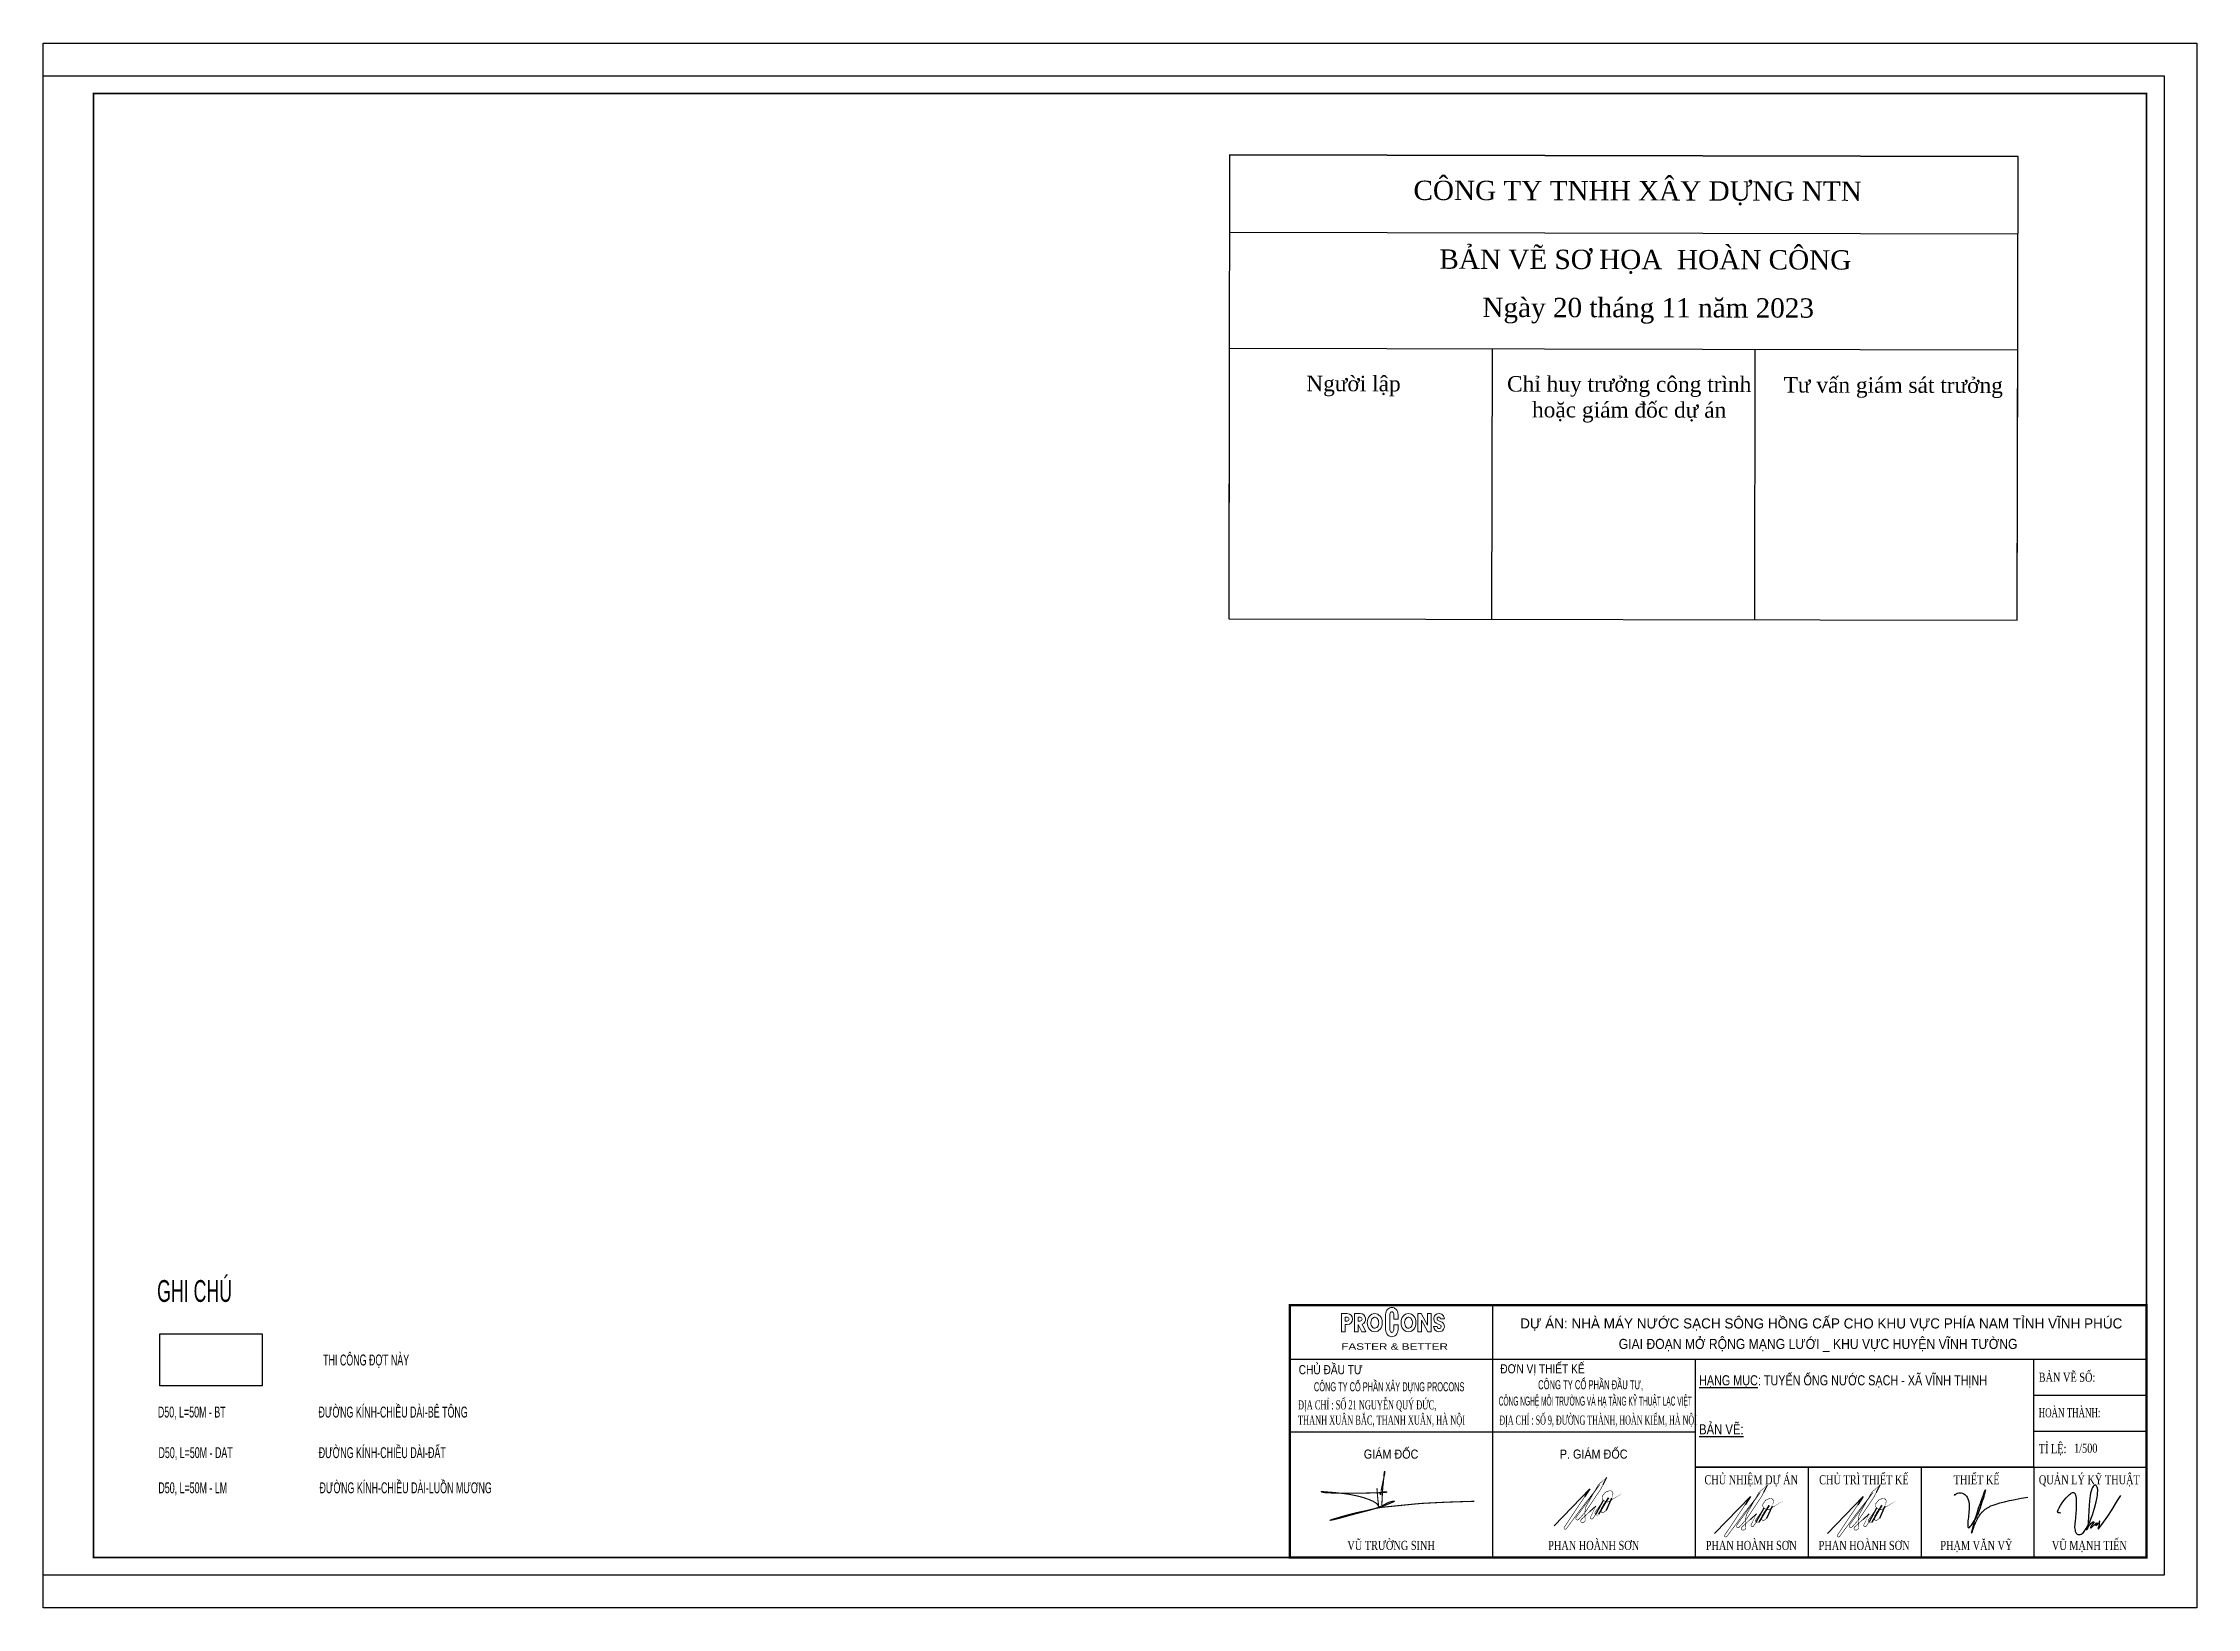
# Paper-space layout 'Layout1' of a CAD drawing. Extents: x -2400 to 6820, y -1166 to 888.
# Drawn here: x 4518.4 to 4944.9, y -1165.6 to -855.6 of the extents above; entities that cross this region are included whole.
import ezdxf
from ezdxf.enums import TextEntityAlignment as Align

# ---------------------------------------------------------------- set-up
doc = ezdxf.new("R2010")
doc.units = 0
doc.header["$MEASUREMENT"] = 0
for name, color, linetype in [('50', 2, 'Continuous'), ('CHU KHUNG TEN', 7, 'Continuous'), ('DUONGBAO', 7, 'Continuous'), ('NETTHAY', 7, 'Continuous'), ('Text', 2, 'Continuous'), ('Thi công đợt này', 10, 'ZIGZAG')]:
    doc.layers.add(name, color=color, linetype=linetype)
doc.layers.add('G-ANNO-TTLB', color=6, linetype='Continuous', lineweight=9)
doc.layers.add('G-IMPT', color=8, linetype='Continuous', lineweight=9)
doc.styles.add('Arial_7', font='arial.ttf', dxfattribs={"width": 1.3, "height": 1.43})
doc.styles.get("Standard").update_dxf_attribs({"font": 'vntimeh.shx', "bigfont": 'vn.shx'})
doc.styles.add('STYLE5', font='VHARIAL.TTF')
doc.styles.add('vnavantH', font='VHAVAN.TTF')
doc.styles.add('VNTIMEHSHX', font='vntimeh.shx', dxfattribs={"width": 0.8})
doc.linetypes.add('ZIGZAG', pattern='A,0.0001,-0.2,[131,ltypeshp.shx,S=0.2,R=0,X=-0.2,Y=0],-0.4,[131,ltypeshp.shx,S=0.2,R=180,X=0.2,Y=0],-0.2', length=0.8001)

psp = doc.layouts.get("Layout1")

# ---------------------------------------------------------------- texts
at = {"layer": 'CHU KHUNG TEN', "color": 2, "style": 'vnavantH', "width": 0.6082033033742792}
for s, height, p in [('ghi chó', 4.32, (4548.355437083081, -1104.996730724672)), ('thi c«ng ®ît nµy', 2.16, (4582.338188809204, -1117.58689379744)), ('c«ng ty cæ phÇn x©y dùng procons', 1.8, (4784.932815142136, -1122.712919896913)), ('d50, l=50m - bt', 2.16, (4547.802853719889, -1127.904657634203)), ('®\xadêng kÝnh-chiÒu dµi-bª t«ng', 2.16, (4587.675338678271, -1127.904657634203)), ('d50, l=50m - dat', 2.16, (4548.561945165014, -1135.939736695797)), ('®\xadêng kÝnh-chiÒu dµi-®Êt', 2.16, (4585.52282624028, -1135.939736695797)), ('d50, l=50m - lm', 2.16, (4547.999455547231, -1142.908946918339)), ('®\xadêng kÝnh-chiÒu dµi-luån m\xad¬ng', 2.16, (4590.157083754288, -1142.908946918339))]:
    psp.add_text(s, height=height, dxfattribs=at).set_placement(p, align=Align.CENTER)
at = {"layer": 'CHU KHUNG TEN', "color": 2, "style": 'vnavantH'}
for s, width, p, p2 in [('c«ng ty cæ phÇn ®Çu t\xad,', 0.6240550177498217, (4814.43429371696, -1122.305577839149), (4835.229060792888, -1122.305577839149)), ('c«ng nghÖ m«i tr\xadêng vµ h¹ tÇng kü thuËt l¹c viÖt', 0.5462643909770141, (4806.624260253644, -1125.552044298978), (4844.875187645201, -1125.552044298978))]:
    psp.add_text(s, height=1.8, dxfattribs=dict(at, width=width)).set_placement(p, p2, align=Align.FIT)
at = {"layer": 'G-ANNO-TTLB', "insert": (4775.441746976296, -1113.198922765264), "char_height": 1.2767839871131, "width": 24.75206807908028, "attachment_point": 1, "style": 'Arial_7'}
psp.add_mtext('FASTER & BETTER', dxfattribs=at)
at = {"layer": 'Text', "color": 2, "style": 'vnavantH'}
psp.add_text('dù ¸n: nhµ m¸y n\xadíc s¹ch s«ng hång cÊp cho khu vùc phÝa nam tØnh vÜnh phóc ', height=2, dxfattribs=at).set_placement((4870.870486150419, -1109.178802173985), align=Align.MIDDLE)
at = {"layer": 'Text', "color": 2, "style": 'vnavantH', "width": 0.9}
psp.add_text('giai ®o¹n më réng m¹ng l\xadíi _ khu vùc huyÖn vÜnh t\xadêng', height=2, dxfattribs=at).set_placement((4869.874730229254, -1113.309877792197), align=Align.MIDDLE)
at = {"layer": 'Text', "color": 2}
for s, style, width, p in [('chñ ®Çu t\xad', 'STYLE5', 0.8000000000029366, (4767.011131824955, -1119.318711575591)), ('®¬n vÞ thiÕt kÕ', 'STYLE5', 0.8000000000029366, (4806.942677859271, -1119.146249217963)), ('B¶n vÏ sè:', 'VNTIMEHSHX', 0.7500000005512087, (4913.560567547691, -1120.831390244761)), ('®Þa chØ : sè 21 nguyÔn quý ®øc,', 'VNTIMEHSHX', 0.6, (4766.87697073372, -1126.294091151038)), ('hoµn thµnh:', 'VNTIMEHSHX', 0.65, (4913.560567547691, -1127.846635837449)), ('thanh xu©n b¾c, thanh xu©n, hµ néi', 'VNTIMEHSHX', 0.6, (4766.87697073372, -1129.313707334444)), ('®Þa chØ : sè 9, ®\xadêng thµnh, hoµn kiÕm, hµ néi', 'VNTIMEHSHX', 0.55, (4806.752732302593, -1129.313707334444)), ('TØ LÖ:', 'VNTIMEHSHX', 0.7500000005512087, (4913.560567547691, -1134.971511604858)), ('1/500', 'VNTIMEHSHX', 0.7500000005512087, (4920.558187822902, -1134.880101738619))]:
    psp.add_text(s, height=1.8, dxfattribs=dict(at, style=style, width=width)).set_placement(p)
at = {"layer": 'Text', "color": 2, "width": 0.8}
for s, style, p in [('%%Uh¹ng môc%%U: tuyÕn èng n\xadíc s¹ch - x· vÜnh thÞnh', 'vnavantH', (4846.302464828881, -1120.52766315995)), ('%%Ub¶n vÏ:', 'STYLE5', (4846.302464828881, -1130.246808132548))]:
    psp.add_text(s, height=2, dxfattribs=dict(at, style=style)).set_placement(p, align=Align.MIDDLE_LEFT)
at = {"layer": 'Text', "color": 2}
for s, style, width, p in [('gi¸m ®èc', 'STYLE5', 0.8499999994547195, (4785.313217971459, -1135.150205010273)), ('p. gi¸m ®èc', 'STYLE5', 0.8499999994547195, (4825.430583059569, -1135.150205010273)), ('CHñ NHIÖM Dù ¸N', 'VNTIMEHSHX', 0.7500000005512087, (4856.628120228088, -1140.226314038653)), ('Chñ tr× ThiÕt kÕ', 'VNTIMEHSHX', 0.7500000005512087, (4878.949506886125, -1140.226314038653)), ('ThiÕt kÕ', 'VNTIMEHSHX', 0.7500000005512087, (4901.270940419112, -1140.226314038653)), ('QU¶N Lý Kü THUËT', 'VNTIMEHSHX', 0.7500000005512087, (4923.5923694878, -1140.226314038653)), ('vò tr\xadêng sinh', 'VNTIMEHSHX', 0.7500000005512087, (4785.313217971459, -1153.237571078894)), ('phan hoµnh s¬n', 'VNTIMEHSHX', 0.7500000005512087, (4825.430583059569, -1153.237571078894)), ('phan hoµnh s¬n', 'VNTIMEHSHX', 0.7500000005512087, (4856.628120228088, -1153.237571078894)), ('phan hoµnh s¬n', 'VNTIMEHSHX', 0.7500000005512087, (4878.985930075945, -1153.237571078876)), ('ph¹m v¨n vü', 'VNTIMEHSHX', 0.7500000005512087, (4901.220221612635, -1153.237571078876)), ('vò m¹nh tiÕn', 'VNTIMEHSHX', 0.7500000005512087, (4923.5923694878, -1153.237571078894))]:
    psp.add_text(s, height=1.8, dxfattribs=dict(at, style=style, width=width)).set_placement(p, align=Align.MIDDLE_CENTER)

# ---------------------------------------------------------------- blocks, each defined once
blk = doc.blocks.new('phs')
at = {"color": 100}
for points in [[(27.39691817863522, 19.10867829603928), (40.22551562182414, 32.34576795163296)], [(40.22551562182414, 32.34576795163296), (38.29655055734847, 29.46685985492142)], [(45.00375341495375, 33.98218163421885), (46.28670477617393, 36.52028856212414)], [(40.1747605469526, 24.22188908442353), (42.34487220757421, 26.1774700405571)], [(42.40966109553239, 23.45017633080911), (45.04614874432971, 28.29551776055786)], [(43.35978822751545, 23.27172033337423), (46.86360022561655, 29.14847800933961)], [(46.86360022561655, 29.14847800933961), (44.93563116987341, 26.3959834421138)], [(46.10897057369277, 24.70421233798292), (48.07668101786386, 29.10974069538422)]]:
    blk.add_lwpolyline(points, dxfattribs=at)
at = {"color": 100, "const_width": 0.2}
for points in [[(38.29655055734847, 29.46685985492142), (31.06970498676096, 18.68106356964563, 0.2207062571092289), (31.0420627417279, 18.01738705864626), (31.0420627417279, 18.01738705864626, 0.4011276144490372), (31.81372537017128, 18.15193545023677), (37.73395382398388, 26.18338275757372), (43.79195461878299, 33.92696911782878)], [(43.79195461878299, 33.92696911782878), (35.2348142289171, 22.07055065236711), (35.20338051313786, 21.92051752578684, 0.7654558698112462), (36.17856459949733, 21.42432088204907), (38.54336355343982, 24.04120733334666, 0.0361013516569308), (38.82966415236046, 24.40807719684004), (44.04496388483641, 32.18892660058155, 0.0252355567285941), (44.07435961937546, 32.23796218322953), (45.00375341495375, 33.98218163421885)], [(44.93563116987341, 26.3959834421138), (44.35119065466043, 25.56159798442274, 0.1539553704102295), (44.2514203895555, 25.24525473354144), (44.2514203895555, 24.38455013892793, 0.6246298470672578), (45.1420007667749, 23.94980517631536), (46.10897057369277, 24.70421233798292)]]:
    blk.add_lwpolyline(points, format="xyb", dxfattribs=at)
at = {"color": 100}
for points in [[(46.28670477617393, 36.52028856212414, 0.0528182815183767, 0.2, 0), (43.72281348592482, 34.3021867514931, 0.2, 0.2, 0.0857393365969691), (43.01487042677269, 33.43832245204689, 0.2, 0.2, 0), (38.81522103985798, 26.02568363976523, 0.2, 0.2, 0.0831551025234005), (38.75110737670479, 25.84978914401423, 0.2, 0.2, 0), (38.38212586656817, 23.86278171390465, 0.2, 0.2, 0), (38.53621059987073, 21.26784321271336, 0.2, 0.2, -0.4097140521819649), (37.76596387172596, 20.38678906775317, 0.2, 0.2, 0), (37.47396748129786, 20.3649374487335, 0.2, 0.2, -0.5603642850941847), (36.97992341923432, 21.05119936115722, 0.2, 0.2, 0), (37.13408438648413, 21.41830885324256, 0.2, 0.2, -0.1103901613454648), (37.25928729530653, 21.59463073984475, 0.2, 0.2, 0), (40.1747605469526, 24.22188908442353, 0.2, 0.2, 0)], [(48.07668101786386, 29.10974069538422, 0.05, 0.2, 0), (48.45523266796504, 30.68933990838902, 0.2, 0.2, 0.5050256396045553), (47.04013403558989, 31.62462453297613, 0.2, 0.2, 0), (46.21987880824012, 31.39215738907914, 0.2, 0.2, 0.1602714033920031), (45.57664559315412, 30.95773475377016, 0.2, 0.2, 0), (44.85078736874648, 30.02044742229764, 0.2, 0.2, 0.4262838265200893), (45.11318558176731, 28.24787010400951, 0.2, 0.2, 0), (45.63124835287019, 27.87964752771374, 0.2, 0.2, 0.2998595593304534), (46.99703273229004, 27.83146918728187, 0.2, 0.03, 0), (51.97781574376928, 30.86739145378917, 0, 0, 0)], [(42.34487220757421, 26.1774700405571, 0.05, 0.2, 0), (40.42310146434284, 22.24433201738636, 0.2, 0.2, 0.6885736316018154), (41.208454757087, 21.67613246272004, 0.2, 0.2, 0), (41.208454757087, 21.67613246272004, 0.2, 0.2, 0), (42.40966109553239, 23.45017633080911, 0.2, 0.2, 0)], [(45.04614874432971, 28.29551776055786, 0.05, 0.2, 0), (42.13704399118675, 24.0899002476763, 0.2, 0.2, 0.2066340625081081), (42.05122970137371, 23.66131557074078, 0.2, 0.2, 0), (42.06782928623431, 23.58340420030524, 0.2, 0.1212709088166853, 0.6727457828277095), (43.35978822751545, 23.27172033337423, 0.2, 0.1212709088166853, 0.2137766732718076)]]:
    blk.add_lwpolyline(points, format="xyseb", dxfattribs=at)
blk = doc.blocks.new('Khung A2 CN - NMN Song Hong chuan - chu ky_dwg_logo PROCONS-959554-Autocad')
at = {"layer": 'G-IMPT'}
for p, q in [((9.155894610916675, 2.065788946124059), (8.424531498756096, 2.065788946124059)), ((9.811525583898856, 3.57956334315125), (10.58305202070505, 3.57956334315125))]:
    blk.add_line(p, q, dxfattribs=at)
at = {"layer": 'G-IMPT', "flags": 128}
for points in [[(-8.996705736258718, 4.660038748867038), (-10.1690153648965, 4.660038748867038), (-10.1690153648965, 0.9820959109779608), (-9.445422173508177, 0.9820959109779608), (-9.445422173508177, 2.428695015384193), (-8.996705736258718, 2.428695015384193)], [(-6.018663168336957, 2.492728961334649), (-5.256352989281822, 0.9820959109779039), (-6.038733429336844, 0.9820959109779039), (-6.768730182711579, 2.428695015384193), (-6.814805199541752, 2.428695015384193), (-6.814805199541752, 0.9820959109779608), (-7.53839839093007, 0.9820959109779608), (-7.53839839093007, 4.660038748867038), (-6.366088762292293, 4.660038748867038)], [(-1.284174093818024, 4.471892386798743), (-1.284174093818024, 2.394268152585511), (-1.284174093818024, 1.434811916205831)], [(-0.423097498852485, 1.467707913999874), (-0.4256347008475814, 2.171198051787002), (-0.4256347008475814, 4.4389963890047)], [(0.423097498852485, 4.4389963890047), (0.4264392237178072, 3.512436150419063), (1.287634461129983, 3.512436150419063), (1.284174093818024, 4.471892386798743)], [(-9.007296925349806, 3.93644555747872), (-9.445422173508177, 3.93644555747872), (-9.445422173508177, 3.152288206772511), (-9.007296925349806, 3.152288206772511)], [(-6.37667995138338, 3.93644555747872), (-6.814805199541752, 3.93644555747872), (-6.814805199541752, 3.152288206772511), (-6.37667995138338, 3.152288206772511)], [(1.284174093818024, 1.434811916205831), (1.287634461129983, 2.394268152585511), (0.4264392237178072, 2.394268152585511), (0.4264342814155953, 2.392897800180151), (0.423097498852485, 1.467707913999874)]]:
    blk.add_lwpolyline(points, dxfattribs=at)
blk.add_lwpolyline([(5.958045319559005, 3.332486453917937), (7.223622098449142, 0.9820959109779608), (7.917863816971931, 0.9820959109779608), (7.917863816971931, 4.660038748867038), (7.194270625583613, 4.660038748867038), (7.194270625583613, 2.302431101358508), (5.924807769130666, 4.660038748867038), (5.234452128170688, 4.660038748867038), (5.234452128170688, 0.9820959109779608), (5.958045319559005, 0.9820959109779608)], close=True, dxfattribs=at)
at = {"layer": 'G-IMPT'}
for centre, radius, start, end in [((-9.022721169163107, 3.544366882125615), 1.115975141742635, 271.3357909971762, 88.66420900282333), ((-6.392104195196707, 3.544366882125616), 1.115975141742635, 289.5501634249034, 88.66420900282213), ((0.4943711349000093, 4.359628827330861), 1.782084800838637, 137.0556305199434, 176.388224571582), ((-1.765254609153999e-14, 4.75463020372224), 1.152074099282333, 89.99999999999908, 134.6845954179886), ((0.309294952131592, 4.439301892891747), 0.7323925147017061, 133.3935097786336, 180.0238998672278), ((1.042221864366866e-14, 4.754630203722257), 0.2908844628168193, 90.00000000000206, 131.7943397326426), ((1.754152378907748e-14, 4.75463020372224), 1.152074099282334, 45.31540458201133, 90.00000000000091), ((-1.042221864366866e-14, 4.754630203722257), 0.2908844628168199, 48.20566026735742, 89.99999999999801), ((-0.309294952131592, 4.439301892891747), 0.7323925147017069, 359.9761001327715, 46.60649022136644), ((-0.4943711349000093, 4.359628827330861), 1.782084800838636, 3.611775428418002, 42.94436948005657), ((9.511416471205246, 3.596263431633161), 1.071765666508803, 359.107189807448, 180.7723484316705), ((-9.022721169163107, 3.544366882125615), 0.3923819503543184, 272.2528350921259, 87.74716490787375), ((-6.392104195196683, 3.544366882125615), 0.3923819503543176, 272.2528350921259, 87.74716490787375), ((0.4943711349000093, 1.547075475673714), 1.782084800838635, 183.6117754284176, 222.9443694800562), ((-1.754152378907748e-14, 1.152074099282334), 1.152074099282333, 225.315404582011, 270.0000000000005), ((0.309294952131592, 1.467402410112827), 0.7323925147017066, 179.9761001327719, 226.6064902213661), ((1.042221864366866e-14, 1.152074099282316), 0.29088446281682, 228.2056602673571, 269.9999999999976), ((-1.042221864366866e-14, 1.152074099282316), 0.2908844628168196, 270.0000000000017, 311.7943397326423), ((1.765254609153999e-14, 1.152074099282334), 1.152074099282333, 269.9999999999987, 314.6845954179883), ((-0.309294952131592, 1.467402410112827), 0.7323925147017061, 313.3935097786333, 0.02389986722811321), ((-0.4943711349000093, 1.547075475673714), 1.782084800838637, 317.055630519943, 356.3882245715816), ((9.513547365577956, 2.071124675074651), 1.089028938179882, 180.2807234609871, 350.2716063457518), ((9.46805174516966, 3.595678838714827), 1.028397000250529, 180.7723484316705, 255.7515135847782), ((9.458731962836188, 3.616272427531966), 0.3546983167969367, 354.0596038774497, 230.3070752570539), ((9.537141476627324, 2.016384695053187), 0.3844345882436543, 172.6164161229014, 50.78642739176519), ((8.854589482621732, 1.179897913061386), 1.464058300917664, 50.7864273917663, 75.75151358477851), ((9.983305219071227, 4.240603092866988), 1.170148246955939, 230.0669137655599, 258.832805593489), ((9.531919038568615, 2.049170236227347), 1.067372570205649, 351.2665653813726, 77.84403262913042)]:
    blk.add_arc(centre, radius, start, end, dxfattribs=at)
for centre, ratio in [((-3.438437412021358, 2.821067329922499), 0.8212422532478503), ((3.35705409852892, 2.821067329922499), 0.8212422532478498)]:
    blk.add_ellipse(centre, major_axis=(0, 1.838971418944539), ratio=ratio, dxfattribs=at)
for points, knots in [([(-3.438437412021358, 3.93644555747872), (-3.530574469299836, 3.93644555747872), (-3.624237280104353, 3.912976720934552), (-3.818576902910536, 3.801760292562818), (-3.918329263111787, 3.711860698876649), (-4.087703835554066, 3.463042680261481), (-4.155968567244599, 3.304668501397344), (-4.22972385990272, 2.956958610513965), (-4.234959765780445, 2.768460819908114), (-4.179872295543532, 2.413127650090075), (-4.119721385362595, 2.247109253897491), (-3.96060420267122, 1.979085438068779), (-3.862778188916991, 1.877786716313523), (-3.668002609711266, 1.746511481399836), (-3.572449952261877, 1.714822840381117), (-3.480107925335517, 1.70737007558148)], [0, 0, 0, 0, 0.4393440603406239, 0.4393440603406239, 0.8786881206812478, 0.8786881206812478, 1.318032181021872, 1.318032181021872, 1.757376241362496, 1.757376241362496, 2.196720301703119, 2.196720301703119, 2.636064362043743, 2.636064362043743, 3.075408422384367, 3.075408422384367, 3.075408422384367, 3.075408422384367]), ([(-3.480107925335517, 1.70737007558148), (-3.387765898409157, 1.699917310781842), (-3.295739930224045, 1.71582140731357), (-3.102747227753526, 1.807824938838422), (-3.00206409608063, 1.886386162037297), (-2.82418634220312, 2.115054284542992), (-2.748553265089299, 2.264855529346079), (-2.656911082193346, 2.602778111599292), (-2.641257553474929, 2.790041095263689), (-2.67709591302571, 3.150752945709713), (-2.728483518465737, 3.323401978281225), (-2.875666234986966, 3.609427061402329), (-2.970531594633258, 3.721997128982736), (-3.16453618046603, 3.873986493031452), (-3.261988058293583, 3.914618778505826), (-3.382913383027244, 3.934224255173831), (-3.410677754604876, 3.93644555747872), (-3.438437412021358, 3.93644555747872)], [3.075408422384367, 3.075408422384367, 3.075408422384367, 3.075408422384367, 3.514752482724991, 3.514752482724991, 3.954096543065615, 3.954096543065615, 4.393440603406239, 4.393440603406239, 4.832784663746863, 4.832784663746863, 5.272128724087487, 5.272128724087487, 5.711472784428111, 5.711472784428111, 6.150816844768736, 6.150816844768736, 6.283185307179586, 6.283185307179586, 6.283185307179586, 6.283185307179586]), ([(3.35705409852892, 3.93644555747872), (3.264917041250442, 3.93644555747872), (3.171254230445925, 3.912976720934552), (2.976914607639742, 3.801760292562818), (2.877162247438492, 3.711860698876649), (2.707787674996212, 3.463042680261481), (2.639522943305679, 3.304668501397344), (2.565767650647559, 2.956958610513965), (2.560531744769833, 2.768460819908114), (2.615619215006745, 2.413127650090075), (2.675770125187682, 2.247109253897491), (2.834887307879058, 1.979085438068779), (2.932713321633287, 1.877786716313523), (3.127488900839012, 1.746511481399836), (3.223041558288401, 1.714822840381117), (3.315383585214761, 1.70737007558148)], [0, 0, 0, 0, 0.4393440603406239, 0.4393440603406239, 0.8786881206812478, 0.8786881206812478, 1.318032181021872, 1.318032181021872, 1.757376241362496, 1.757376241362496, 2.196720301703119, 2.196720301703119, 2.636064362043743, 2.636064362043743, 3.075408422384367, 3.075408422384367, 3.075408422384367, 3.075408422384367]), ([(3.315383585214761, 1.70737007558148), (3.407725612141121, 1.699917310781842), (3.499751580326233, 1.71582140731357), (3.692744282796752, 1.807824938838422), (3.793427414469647, 1.886386162037297), (3.971305168347158, 2.115054284542992), (4.046938245460979, 2.264855529346079), (4.138580428356931, 2.602778111599292), (4.154233957075348, 2.790041095263689), (4.118395597524568, 3.150752945709713), (4.067007992084541, 3.323401978281225), (3.919825275563312, 3.609427061402329), (3.82495991591702, 3.721997128982736), (3.630955330084248, 3.873986493031452), (3.533503452256696, 3.914618778505826), (3.412578127523034, 3.934224255173831), (3.384813755945402, 3.93644555747872), (3.35705409852892, 3.93644555747872)], [3.075408422384367, 3.075408422384367, 3.075408422384367, 3.075408422384367, 3.514752482724991, 3.514752482724991, 3.954096543065615, 3.954096543065615, 4.393440603406239, 4.393440603406239, 4.832784663746863, 4.832784663746863, 5.272128724087487, 5.272128724087487, 5.711472784428111, 5.711472784428111, 6.150816844768736, 6.150816844768736, 6.283185307179586, 6.283185307179586, 6.283185307179586, 6.283185307179586])]:
    blk.add_open_spline(points, degree=3, knots=knots, dxfattribs=at)
blk = doc.blocks.new('DAUHC')
blk.add_lwpolyline([(2424569.662864314, 1065995.752612761), (2439529.662864315, 1065995.752612761), (2439529.662864315, 1074795.752612761), (2424569.662864314, 1074795.752612761)], close=True)
for points in [[(2424569.662864314, 1074795.752612761), (2439529.662864315, 1074795.752612761)], [(2424569.662864314, 1073329.085946094), (2439529.662864315, 1073329.085946094)], [(2424569.662864314, 1071129.085946095), (2439529.662864315, 1071129.085946095)], [(2424569.662864314, 1071129.085946095), (2424569.662864314, 1065995.752612761)], [(2429556.329530981, 1071129.085946095), (2429556.329530981, 1065995.752612761)], [(2434542.996197648, 1071129.085946095), (2434542.996197648, 1065995.752612761)], [(2439529.662864314, 1065995.752612761), (2439529.662864314, 1071129.085946094)]]:
    blk.add_lwpolyline(points)
for s, insert, char_height, width, attachment_point in [('{\\fTimes New Roman|b0|i0|c0|p18;CÔNG TY TNHH XÂY DỰNG NTN}', (2428057.586457888, 1074314.73385547), 366.6666666666633, 13429.22745109582, 1), ('{\\fTimes New Roman|b0|i0|c0|p18;BẢN VẼ SƠ HỌA  HOÀN CÔNG}', (2428551.903205663, 1073010.436373529), 366.6666666666633, 8540.820731231328, 1), ('{\\fTimes New Roman|b0|i0|c0|p18;Ngày 20 tháng 11 năm 2023}', (2429370.007569237, 1072096.349898705), 366.6666666666633, 8540.820731231328, 1), ('{\\fTimes New Roman|b0|i0|c0|p18;Người lập}', (2426032.084232709, 1070609.658347396), 293.3333333333306, 6832.656584985063, 1), ('{\\fTimes New Roman|b0|i0|c0|p18;Chỉ huy trưởng công trình\\Phoặc giám đốc dự án}', (2432158.285126578, 1070609.658347396), 293.3333333333306, 4614.577315541418, 2), ('{\\fTimes New Roman|b0|i0|c0|p18;Tư vấn giám sát trưởng}', (2435087.573870228, 1070600.621397496), 293.3333333333306, 6832.656584985063, 1)]:
    blk.add_mtext(s, dxfattribs=dict(insert=insert, char_height=char_height, width=width, attachment_point=attachment_point))

# ---------------------------------------------------------------- linework, layer by layer
for p, q in [((4912.576029758155, -1137.766645926836), (4845.611822909086, -1137.766645926836)), ((4867.933211799278, -1137.766645926836), (4867.933211799278, -1155.623776089363)), ((4890.254640867963, -1137.766645926836), (4890.254640867963, -1155.623776089363)), ((4912.576029758155, -1137.766645926836), (4912.576029758155, -1155.623776089363))]:
    psp.add_line(p, q)
at = {"color": 8, "const_width": 0.21428542441059}
psp.add_lwpolyline([(4782.511329543595, -1141.922943253653), (4782.570941906426, -1142.743968662673), (4782.627196573518, -1143.428631871584), (4782.679150636359, -1143.989566952042), (4782.725861186442, -1144.439407975701), (4782.766385315252, -1144.790789014216), (4782.799780114277, -1145.056344139243), (4782.825102675011, -1145.248707422438), (4782.841410088935, -1145.380512935456), (4782.848080786644, -1145.463399402809), (4782.84577855514, -1145.50502416044), (4782.835488520515, -1145.512049197149), (4782.818195808872, -1145.491136501734), (4782.794885546315, -1145.448948062997), (4782.766542858935, -1145.392145869737), (4782.734152872839, -1145.327391910753), (4782.698700714125, -1145.261348174846), (4782.660948775567, -1145.199434049317), (4782.620768516619, -1145.14209851547), (4782.577808663402, -1145.088547953112), (4782.531717942053, -1145.03798874205), (4782.482145078691, -1144.98962726209), (4782.428738799448, -1144.942669893039), (4782.371147830454, -1144.896323014704), (4782.309020897828, -1144.84979300689), (4782.242095821035, -1144.802451586946), (4782.170466792853, -1144.754331822378), (4782.094317099407, -1144.705632118235), (4782.013830026808, -1144.656550879565), (4781.929188861173, -1144.607286511418), (4781.840576888619, -1144.558037418841), (4781.74817739526, -1144.509002006883), (4781.652173667211, -1144.460378680591), (4781.55271966874, -1144.412316689013), (4781.449852076679, -1144.364768657189), (4781.343578246004, -1144.317638054155), (4781.233905531702, -1144.27082834895), (4781.120841288754, -1144.224243010612), (4781.004392872135, -1144.177785508178), (4780.884567636829, -1144.131359310687), (4780.761372937817, -1144.084867887176), (4780.634923512793, -1144.038274567408), (4780.505763630325, -1143.991782124047), (4780.374544941689, -1143.945653190483), (4780.241919098171, -1143.900150400106), (4780.108537751043, -1143.855536386304), (4779.975052551588, -1143.812073782469), (4779.842115151092, -1143.770025221988), (4779.710377200827, -1143.729653338252), (4779.580442503844, -1143.691174878818), (4779.452723470244, -1143.654623047912), (4779.3275846619, -1143.61998516393), (4779.205390640687, -1143.587248545265), (4779.086505968469, -1143.556400510313), (4778.971295207124, -1143.527428377467), (4778.860122918519, -1143.500319465122), (4778.753353664524, -1143.475061091673), (4778.651193476737, -1143.451604709787), (4778.553214265616, -1143.429758309225), (4778.458829411353, -1143.409294014021), (4778.367452294136, -1143.389983948207), (4778.278496294151, -1143.371600235819), (4778.191374791586, -1143.353915000888), (4778.105501166625, -1143.336700367449), (4778.02028879946, -1143.319728459535), (4777.935254791639, -1143.302810564565), (4777.850331130176, -1143.285914623494), (4777.765553523437, -1143.269047740663), (4777.680957679804, -1143.252217020412), (4777.596579307647, -1143.23542956708), (4777.512454115338, -1143.218692485009), (4777.428617811256, -1143.202012878537), (4777.34510610377, -1143.185397852006), (4777.261863804815, -1143.168860561988), (4777.178472140538, -1143.152438373988), (4777.094421440648, -1143.136174705741), (4777.009202034853, -1143.120112974986), (4776.922304252857, -1143.104296599458), (4776.83321842437, -1143.088768996895), (4776.741434879099, -1143.073573585033), (4776.646443946753, -1143.058753781609), (4776.547717784761, -1143.044317452847), (4776.444655861447, -1143.030130258921), (4776.336639472862, -1143.016022308491), (4776.223049915054, -1143.001823710218), (4776.103268484072, -1142.987364572763), (4775.976676475959, -1142.972475004787), (4775.842655186774, -1142.956985114951), (4775.70058591256, -1142.940725011915), (4775.55009084124, -1142.923584193161), (4775.39175572824, -1142.905689711452), (4775.22640722086, -1142.887228008373), (4775.0548719664, -1142.868385525506), (4774.877976612159, -1142.849348704437), (4774.696547805437, -1142.830303986749), (4774.511412193537, -1142.811437814026), (4774.323396423759, -1142.792936627852), (4774.133509587391, -1142.77496686752), (4773.943490551716, -1142.757614963151), (4773.755260627997, -1142.740947342578), (4773.570741127507, -1142.725030433631), (4773.391853361511, -1142.709930664141), (4773.220518641283, -1142.695714461939), (4773.058658278089, -1142.682448254858), (4772.908193583196, -1142.670198470727), (4772.770505426477, -1142.659002558972), (4772.644812912189, -1142.648782055395), (4772.52979470319, -1142.639429517393), (4772.424129462343, -1142.630837502362), (4772.326495852507, -1142.622898567699), (4772.235572536541, -1142.615505270801), (4772.150038177304, -1142.608550169063), (4772.068571437656, -1142.601925819883), (4771.990180883389, -1142.595564146183), (4771.915194692046, -1142.589554532989), (4771.844270944097, -1142.584025730853), (4771.778067720017, -1142.579106490327), (4771.717243100276, -1142.574925561964), (4771.662455165351, -1142.571611696315), (4771.614361995715, -1142.569293643932), (4771.573621671836, -1142.568100155368), (4771.540690694816, -1142.56813785083), (4771.515219248224, -1142.569424829149), (4771.496655936247, -1142.57195705881), (4771.484449363081, -1142.575730508297), (4771.478048132918, -1142.580741146098), (4771.47690084995, -1142.586984940697), (4771.480456118366, -1142.59445786058), (4771.488162542362, -1142.603155874232), (4771.499579112238, -1142.613037324292), (4771.51470636273, -1142.62391005), (4771.533655214691, -1142.635544264753), (4771.556536588967, -1142.647710181944), (4771.583461406408, -1142.660178014967), (4771.61454058786, -1142.672717977218), (4771.649885054172, -1142.685100282091), (4771.689605726191, -1142.697095142979), (4771.733631620926, -1142.708513122736), (4771.78116414, -1142.719326182044), (4771.831222781202, -1142.729546631044), (4771.882827042318, -1142.739186779879), (4771.934996421132, -1142.748258938688), (4771.986750415432, -1142.756775417614), (4772.037108523, -1142.764748526796), (4772.085090241624, -1142.772190576377), (4772.130042985136, -1142.779118192453), (4772.172625831598, -1142.78556526494), (4772.213825775099, -1142.791569999711), (4772.254629809751, -1142.797170602639), (4772.296024929652, -1142.802405279593), (4772.338998128904, -1142.807312236449), (4772.384536401612, -1142.811929679076), (4772.433626741877, -1142.816295813348), (4772.487078707403, -1142.820438060862), (4772.544992110281, -1142.824340706118), (4772.607289326217, -1142.827977249341), (4772.673892730902, -1142.831321190756), (4772.744724700038, -1142.834346030589), (4772.81970760932, -1142.837025269064), (4772.898763834448, -1142.839332406408), (4772.981815751114, -1142.841240942845), (4773.06917646261, -1142.842756788451), (4773.162721982564, -1142.8440154927), (4773.264719052197, -1142.845185014916), (4773.377434412723, -1142.846433314425), (4773.503134805374, -1142.847928350551), (4773.644086971359, -1142.849838082617), (4773.802557651903, -1142.852330469949), (4773.980813588223, -1142.855573471872), (4774.180128479038, -1142.859668780576), (4774.397803853062, -1142.864453019716), (4774.630148196502, -1142.869696545813), (4774.873469995568, -1142.875169715389), (4775.124077736469, -1142.880642884965), (4775.378279905417, -1142.885886411062), (4775.632384988621, -1142.890670650202), (4775.882701472296, -1142.894765958906), (4776.126245914795, -1142.897991029383), (4776.362867163101, -1142.900357896595), (4776.593122136343, -1142.901926931192), (4776.817567753653, -1142.902758503825), (4777.036760934159, -1142.902912985142), (4777.251258596989, -1142.902450745795), (4777.46161766128, -1142.901432156432), (4777.668395046156, -1142.899917587705), (4777.872208512781, -1142.897970067044), (4778.073919190458, -1142.895663249008), (4778.274449050517, -1142.893073444935), (4778.474720064292, -1142.890276966166), (4778.675654203118, -1142.887350124039), (4778.878173438326, -1142.884369229895), (4779.083199741253, -1142.881410595072), (4779.291655083227, -1142.87855053091), (4779.504715076175, -1142.875815353958), (4779.724569894392, -1142.8730314016), (4779.953663352753, -1142.869975016429), (4780.19443926615, -1142.866422541041), (4780.449341449465, -1142.862150318028), (4780.720813717573, -1142.856934689985), (4781.011299885369, -1142.850551999505), (4781.323243767729, -1142.842778589182), (4781.657118093772, -1142.833480474455), (4782.005511249561, -1142.822882362139), (4782.359040535397, -1142.811298631896), (4782.708323251572, -1142.799043663387), (4783.043976698387, -1142.786431836273), (4783.356618176142, -1142.773777530215), (4783.636864985128, -1142.761395124873), (4783.875334425644, -1142.749598999909), (4784.065222323428, -1142.738628136335), (4784.210038605976, -1142.728419920572), (4784.315871726212, -1142.718836340392), (4784.388810137069, -1142.709739383567), (4784.434942291475, -1142.70099103787), (4784.460356642365, -1142.692453291073), (4784.471141642665, -1142.683988130948), (4784.47338574531, -1142.675457545267), (4784.472051788824, -1142.666785499824), (4784.467600154134, -1142.658143872498), (4784.459365607763, -1142.649766519188), (4784.44668291623, -1142.641887295795), (4784.428886846061, -1142.63474005822), (4784.405312163777, -1142.628558662362), (4784.375293635901, -1142.623576964121), (4784.338166028956, -1142.620028819397), (4784.29363352562, -1142.618076679854), (4784.242877973211, -1142.617597380199), (4784.1874506352, -1142.618396350907), (4784.128902775054, -1142.620279022449), (4784.068785656251, -1142.623050825297), (4784.008650542262, -1142.626517189923), (4783.950048696563, -1142.630483546801), (4783.894531382619, -1142.6347553264), (4783.843271678979, -1142.6392056129), (4783.795929924465, -1142.643978105296), (4783.75178827297, -1142.649284156291), (4783.710128878392, -1142.655335118585), (4783.67023389462, -1142.66234234488), (4783.631385475557, -1142.670517187877), (4783.592865775092, -1142.680071000279), (4783.553956947118, -1142.691215134787), (4783.51417044114, -1142.70407083154), (4783.47393488908, -1142.718398880428), (4783.433908218467, -1142.733869958781), (4783.394748356837, -1142.750154743926), (4783.357113231712, -1142.766923913192), (4783.321660770627, -1142.783848143907), (4783.289048901115, -1142.800598113399), (4783.259935550697, -1142.816844498998), (4783.234804350217, -1142.832331573466), (4783.213441743723, -1142.847097991314), (4783.195459878574, -1142.861256002487), (4783.180470902123, -1142.87491785693), (4783.16808696173, -1142.888195804588), (4783.157920204754, -1142.901202095406), (4783.149582778547, -1142.91404897933), (4783.14268683047, -1142.926848706305), (4783.136900454767, -1142.939687261459), (4783.132115533215, -1142.952545570652), (4783.128279894496, -1142.965378294928), (4783.125341367271, -1142.97814009533), (4783.123247780222, -1142.9907856329), (4783.121946962012, -1143.003269568683), (4783.12138674131, -1143.015546563722), (4783.121514946793, -1143.02757127906), (4783.122289164741, -1143.039295216424), (4783.123706011855, -1143.050657240276), (4783.125771862458, -1143.061593055765), (4783.128493090866, -1143.072038368037), (4783.131876071395, -1143.081928882238), (4783.135927178355, -1143.091200303516), (4783.140652786074, -1143.099788337018), (4783.146059268856, -1143.107628687889), (4783.152148825036, -1143.11465762663), (4783.158906948949, -1143.120813685144), (4783.166314958944, -1143.126035960683), (4783.174354173378, -1143.130263550505), (4783.183005910592, -1143.133435551862), (4783.192251488937, -1143.13549106201), (4783.20207222677, -1143.136369178204), (4783.212449442428, -1143.136008997699), (4783.223332239457, -1143.13436132754), (4783.234540862122, -1143.131423813946), (4783.245863339889, -1143.127205812926), (4783.257087702212, -1143.12171668049), (4783.268001978555, -1143.114965772647), (4783.278394198376, -1143.106962445408), (4783.288052391137, -1143.097716054781), (4783.296764586292, -1143.087235956777), (4783.304363237385, -1143.075460975212), (4783.310858494293, -1143.062047805132), (4783.316304930966, -1143.046582609388), (4783.320757121368, -1143.028651550835), (4783.324269639445, -1143.007840792324), (4783.32689705916, -1142.983736496707), (4783.328693954471, -1142.955924826838), (4783.329714899326, -1142.923991945569), (4783.330056881405, -1142.887636295257), (4783.329986543275, -1142.847005436287), (4783.329812941218, -1142.802359208548), (4783.329845131513, -1142.753957451927), (4783.330392170454, -1142.702060006315), (4783.331763114318, -1142.6469267116), (4783.334267019392, -1142.588817407672), (4783.338212941962, -1142.527991934419), (4783.343905492631, -1142.464368441537), (4783.351631499303, -1142.396498317951), (4783.361673344192, -1142.32259126239), (4783.374313409524, -1142.240856973584), (4783.389834077519, -1142.149505150265), (4783.408517730404, -1142.046745491163), (4783.430646750392, -1141.930787695008), (4783.456503519708, -1141.799841460531), (4783.486209232087, -1141.652921786888), (4783.519240327325, -1141.492264874934), (4783.554912056723, -1141.320912225951), (4783.592539671594, -1141.14190534122), (4783.631438423243, -1140.958285722022), (4783.670923562979, -1140.773094869639), (4783.710310342107, -1140.589374285351), (4783.748914011932, -1140.41016547044), (4783.786135281291, -1140.238114514889), (4783.821716689083, -1140.074285863491), (4783.85548623174, -1139.919348549742), (4783.887271905689, -1139.773971607136), (4783.916901707365, -1139.638824069167), (4783.944203633189, -1139.514574969332), (4783.969005679595, -1139.401893341126), (4783.991135843007, -1139.301448218042), (4784.010485656265, -1139.213562756023), (4784.027200797824, -1139.137176600795), (4784.041490482552, -1139.070883520532), (4784.053563925314, -1139.013277283405), (4784.06363034097, -1138.962951657589), (4784.071898944389, -1138.918500411256), (4784.078578950437, -1138.878517312579), (4784.083879573973, -1138.84159612973), (4784.0879739921, -1138.806595800324), (4784.090891230833, -1138.773435939733), (4784.09262427843, -1138.742301332769), (4784.093166123137, -1138.713376764246), (4784.092509753209, -1138.686847018975), (4784.0906481569, -1138.662896881772), (4784.087574322453, -1138.641711137447), (4784.08328123813, -1138.623474570815), (4784.07778806143, -1138.608348190319), (4784.071218626872, -1138.596397898927), (4784.063722938223, -1138.587665823239), (4784.055450999251, -1138.582194089856), (4784.046552813728, -1138.580024825375), (4784.037178385421, -1138.581200156397), (4784.027477718097, -1138.585762209522), (4784.017600815525, -1138.593753111349), (4784.007689391492, -1138.605234361575), (4783.997851999829, -1138.620344952283), (4783.98818890439, -1138.639243248655), (4783.978800369012, -1138.662087615871), (4783.969786657552, -1138.689036419113), (4783.961248033855, -1138.720248023562), (4783.95328476177, -1138.755880794399), (4783.945997105147, -1138.796093096804), (4783.939429767237, -1138.841198830278), (4783.933405208933, -1138.892134031608), (4783.927690330522, -1138.949990271895), (4783.922052032303, -1139.015859122244), (4783.916257214572, -1139.09083215376), (4783.91007277762, -1139.176000937547), (4783.903265621742, -1139.27245704471), (4783.89560264723, -1139.381292046352), (4783.886935090573, -1139.502778952716), (4783.877451533008, -1139.633916530593), (4783.867424891967, -1139.770884985912), (4783.857128084885, -1139.909864524603), (4783.846834029187, -1140.047035352595), (4783.836815642309, -1140.178577675818), (4783.827345841681, -1140.3006717002), (4783.818697544728, -1140.409497631671), (4783.811054559446, -1140.502383574526), (4783.804244256033, -1140.581249226522), (4783.798004895245, -1140.649162183784), (4783.792074737841, -1140.709190042433), (4783.786192044579, -1140.764400398594), (4783.780095076214, -1140.817860848389), (4783.773522093506, -1140.872638987943), (4783.766211357215, -1140.931802413378), (4783.757979924452, -1140.997743240569), (4783.74896003777, -1141.070151664397), (4783.739362736076, -1141.148042399495), (4783.729399058284, -1141.230430160495), (4783.719280043304, -1141.316329662028), (4783.709216730043, -1141.404755618729), (4783.699420157409, -1141.494722745229), (4783.690101364315, -1141.58524575616), (4783.6814203744, -1141.675533695528), (4783.673333150226, -1141.76557292483), (4783.665744639075, -1141.855544134937), (4783.658559788237, -1141.945628016717), (4783.651683545006, -1142.036005261042), (4783.645020856668, -1142.126856558782), (4783.638476670509, -1142.218362600806), (4783.631955933826, -1142.310704077985), (4783.62539156857, -1142.404010548197), (4783.618828395403, -1142.498207037352), (4783.612339209652, -1142.593167438369), (4783.60599680664, -1142.688765644167), (4783.599873981697, -1142.784875547663), (4783.594043530149, -1142.881371041776), (4783.588578247323, -1142.978126019426), (4783.58355092855, -1143.075014373529), (4783.578992599188, -1143.17210681332), (4783.574767204758, -1143.270261313292), (4783.570696920804, -1143.370532664251), (4783.566603922878, -1143.473975657007), (4783.562310386525, -1143.581645082367), (4783.557638487302, -1143.694595731137), (4783.55241040076, -1143.813882394127), (4783.546448302441, -1143.940559862144), (4783.539640915362, -1144.075056405801), (4783.532143152366, -1144.215294214926), (4783.524176473773, -1144.358568959155), (4783.51596233989, -1144.502176308121), (4783.507722211027, -1144.64341193146), (4783.499677547494, -1144.779571498804), (4783.492049809607, -1144.90795067979), (4783.485060457668, -1145.025845144051), (4783.479020997082, -1145.131039660325), (4783.47460311358, -1145.223275393764), (4783.472568537989, -1145.302782608627), (4783.47367900113, -1145.369791569168), (4783.478696233829, -1145.424532539646), (4783.488381966901, -1145.467235784316), (4783.503497931179, -1145.498131567435), (4783.524805857476, -1145.517450153259), (4783.552799166933, -1145.525651360842), (4783.586898041907, -1145.52411322842), (4783.626254355069, -1145.514443349028), (4783.670019979094, -1145.498249315698), (4783.717346786656, -1145.477138721465), (4783.767386650423, -1145.452719159362), (4783.819291443066, -1145.426598222423), (4783.872213037259, -1145.40038350368), (4783.925490081321, -1145.375356418032), (4783.979208326149, -1145.351493667832), (4784.033640298298, -1145.328445777298), (4784.089058524307, -1145.305863270647), (4784.145735530725, -1145.283396672097), (4784.203943844106, -1145.260696505864), (4784.263955990991, -1145.237413296168), (4784.326044497928, -1145.213197567225), (4784.390348315086, -1145.187800961481), (4784.456472087102, -1145.161379594302), (4784.523886882238, -1145.13419069928), (4784.592063768756, -1145.10649151001), (4784.660473814907, -1145.078539260083), (4784.728588088958, -1145.050591183094), (4784.795877659169, -1145.022904512635), (4784.861813593794, -1144.995736482301), (4784.925962381494, -1144.969298459206), (4784.988272192517, -1144.943618344554), (4785.048786617514, -1144.918678173073), (4785.107549247128, -1144.894459979485), (4785.164603672012, -1144.87094579852), (4785.21999348281, -1144.848117664901), (4785.273762270168, -1144.825957613355), (4785.325953624739, -1144.804447678609), (4785.37660015142, -1144.78357442301), (4785.4256905121, -1144.7633425194), (4785.473202382927, -1144.743761168244), (4785.519113440041, -1144.724839570007), (4785.563401359585, -1144.706586925152), (4785.606043817705, -1144.689012434145), (4785.647018490541, -1144.672125297449), (4785.686303054237, -1144.65593471553), (4785.723849550879, -1144.640438591191), (4785.759507486327, -1144.625589636601), (4785.793100732382, -1144.611329266265), (4785.82445316084, -1144.59759889469), (4785.853388643507, -1144.584339936385), (4785.87973105218, -1144.571493805854), (4785.903304258663, -1144.559001917605), (4785.923932134752, -1144.546805686146), (4785.941439720598, -1144.534885378344), (4785.955656729704, -1144.523376670518), (4785.966414043927, -1144.512454091347), (4785.973542545125, -1144.502292169509), (4785.976873115142, -1144.493065433686), (4785.976236635837, -1144.484948412555), (4785.971463989063, -1144.478115634796), (4785.962386056668, -1144.472741629089), (4785.948827522872, -1144.46897489299), (4785.930588281339, -1144.466859799563), (4785.907462028092, -1144.466414690751), (4785.879242459152, -1144.467657908494), (4785.845723270548, -1144.470607794734), (4785.806698158303, -1144.475282691413), (4785.76196081844, -1144.481700940474), (4785.711304946984, -1144.489880883855), (4785.654742719122, -1144.499814737961), (4785.593160226676, -1144.511390217031), (4785.527662040633, -1144.524468909766), (4785.459352731974, -1144.538912404867), (4785.389336871689, -1144.554582291035), (4785.318719030754, -1144.571340156969), (4785.248603780165, -1144.589047591373), (4785.180095690899, -1144.607566182945), (4785.114074696492, -1144.626774203792), (4785.050522180667, -1144.646616659646), (4784.989194889702, -1144.66705523964), (4784.929849569875, -1144.688051632912), (4784.87224296746, -1144.709567528596), (4784.816131828728, -1144.731564615829), (4784.761272899959, -1144.754004583747), (4784.707422927429, -1144.776849121485), (4784.654292778672, -1144.800107984125), (4784.601409806302, -1144.823983190529), (4784.548255484176, -1144.848724825504), (4784.494311286169, -1144.87458297386), (4784.439058686152, -1144.901807720403), (4784.381979157988, -1144.930649149942), (4784.322554175549, -1144.961357347284), (4784.260265212699, -1144.994182397237), (4784.194490749069, -1145.029377821059), (4784.124197287296, -1145.067210885801), (4784.048248335785, -1145.107952294968), (4783.965507402932, -1145.15187275206), (4783.87483799714, -1145.199242960579), (4783.775103626809, -1145.250333624029), (4783.665167800336, -1145.30541544591), (4783.543894026119, -1145.364759129725), (4783.410268011477, -1145.428490730337), (4783.263764259391, -1145.496157708054), (4783.103979471758, -1145.567162874543), (4782.930510350474, -1145.640909041472), (4782.742953597441, -1145.71679902051), (4782.540905914557, -1145.794235623324), (4782.323964003714, -1145.872621661582), (4782.091724566813, -1145.951359946952), (4781.844234066004, -1146.029943693084), (4781.583338004435, -1146.108227721547), (4781.311331645506, -1146.186157255894), (4781.030510252614, -1146.263677519675), (4780.743169089161, -1146.340733736444), (4780.451603418547, -1146.417271129749), (4780.158108504169, -1146.493234923145), (4779.864979609429, -1146.568570340181), (4779.574096232442, -1146.643261867506), (4779.285674810177, -1146.717451044153), (4778.999516014319, -1146.791318672254), (4778.715420516561, -1146.865045553938), (4778.433188988587, -1146.938812491336), (4778.152622102079, -1147.012800286577), (4777.87352052873, -1147.087189741792), (4777.595684940225, -1147.162161659111), (4777.319274035137, -1147.237735962928), (4777.04587861961, -1147.313289066691), (4776.777447526667, -1147.388036506111), (4776.515929589346, -1147.461193816899), (4776.263273640667, -1147.531976534766), (4776.021428513668, -1147.599600195424), (4775.792343041372, -1147.663280334583), (4775.577966056808, -1147.722232487955), (4775.379699518056, -1147.775887127845), (4775.196757883386, -1147.824534472938), (4775.027808736118, -1147.868679678511), (4774.871519659569, -1147.908827899844), (4774.72655823706, -1147.945484292214), (4774.591592051907, -1147.979154010902), (4774.465288687432, -1148.010342211183), (4774.346315726954, -1148.039554048338), (4774.233522420858, -1148.067201577657), (4774.126484687804, -1148.09332445448), (4774.024960113518, -1148.117869234158), (4773.928706283725, -1148.140782472042), (4773.837480784157, -1148.162010723486), (4773.751041200539, -1148.18150054384), (4773.669145118594, -1148.199198488455), (4773.591550124056, -1148.215051112684), (4773.518267473963, -1148.228978452874), (4773.450323110639, -1148.240794469351), (4773.388996647715, -1148.250286603436), (4773.335567698825, -1148.257242296452), (4773.29131587761, -1148.261448989719), (4773.257520797702, -1148.262694124561), (4773.235462072738, -1148.260765142297), (4773.226419316354, -1148.25544948425), (4773.2313765332, -1148.246596758929), (4773.250135292004, -1148.234305243591), (4773.282201552513, -1148.218735382681), (4773.327081274467, -1148.200047620646), (4773.384280417613, -1148.178402401928), (4773.453304941693, -1148.153960170974), (4773.533660806454, -1148.126881372228), (4773.624853971636, -1148.097326450135), (4773.726466959284, -1148.065411685973), (4773.838388540622, -1148.031076708345), (4773.960584049175, -1147.994216982691), (4774.093018818476, -1147.954727974446), (4774.235658182039, -1147.912505149048), (4774.388467473393, -1147.867443971934), (4774.551412026067, -1147.81943990854), (4774.724457173576, -1147.768388424305), (4774.907429223975, -1147.714276952171), (4775.099598383404, -1147.657460795104), (4775.300095832514, -1147.598387223574), (4775.508052751971, -1147.537503508052), (4775.722600322431, -1147.47525691901), (4775.942869724557, -1147.412094726919), (4776.16799213901, -1147.34846420225), (4776.397098746445, -1147.284812615473), (4776.629089503276, -1147.221596818472), (4776.861939468941, -1147.159311988773), (4777.09339247863, -1147.098462885314), (4777.321192367523, -1147.039554267033), (4777.543082970817, -1146.983090892868), (4777.756808123693, -1146.929577521757), (4777.960111661341, -1146.879518912639), (4778.150737418953, -1146.83341982445), (4778.327107507874, -1146.791609754486), (4778.490357144099, -1146.753717153468), (4778.642299819781, -1146.719195210475), (4778.784749027072, -1146.687497114584), (4778.919518258128, -1146.658076054872), (4779.048421005104, -1146.63038522042), (4779.173270760151, -1146.603877800304), (4779.295881015427, -1146.578006983602), (4779.41771602468, -1146.552320694416), (4779.538843088074, -1146.526745796941), (4779.658980267359, -1146.501303890396), (4779.777845624296, -1146.476016573998), (4779.895157220635, -1146.450905446965), (4780.010633118141, -1146.425992108517), (4780.123991378565, -1146.401298157871), (4780.234950063663, -1146.376845194246), (4780.343625770438, -1146.352576188887), (4780.451729236858, -1146.328119601153), (4780.561369736144, -1146.303025262428), (4780.674656541509, -1146.276843004097), (4780.793698926165, -1146.249122657546), (4780.92060616333, -1146.219414054159), (4781.057487526221, -1146.187267025321), (4781.20645228805, -1146.152231402418), (4781.368690936917, -1146.114094985179), (4781.54171882047, -1146.073597446701), (4781.722132501221, -1146.031716428429), (4781.906528541705, -1145.989429571805), (4782.091503504442, -1145.947714518271), (4782.273653951957, -1145.907548909271), (4782.449576446779, -1145.869910386247), (4782.615867551427, -1145.835776590641), (4782.770413269005, -1145.805832143046), (4782.916257364916, -1145.779589580643), (4783.057733045142, -1145.756268419765), (4783.199173515666, -1145.735088176744), (4783.344911982465, -1145.71526836791), (4783.499281651519, -1145.696028509596), (4783.666615728816, -1145.676588118133), (4783.851247420331, -1145.656166709854), (4784.05656018027, -1145.634128196519), (4784.282138455739, -1145.610414071613), (4784.526616942065, -1145.585110224048), (4784.788630334577, -1145.55830254274), (4785.066813328598, -1145.530076916601), (4785.359800619462, -1145.500519234545), (4785.666226902496, -1145.469715385487), (4785.984726873026, -1145.437751258341), (4786.313429915343, -1145.404772830017), (4786.648444169561, -1145.371166429423), (4786.985372464769, -1145.337378473464), (4787.319817630043, -1145.303855379045), (4787.64738249447, -1145.271043563071), (4787.963669887122, -1145.239389442447), (4788.264282637087, -1145.209339434078), (4788.54482357344, -1145.18133995487), (4788.802011904307, -1145.155723418945), (4789.037032353961, -1145.132366229303), (4789.252186025711, -1145.111030786162), (4789.44977402288, -1145.09147948974), (4789.632097448775, -1145.073474740254), (4789.801457406717, -1145.056778937922), (4789.960155000015, -1145.041154482962), (4790.110491331983, -1145.026363775592), (4790.254698193188, -1145.012202728674), (4790.394730123196, -1144.998601305643), (4790.532472348823, -1144.985522982581), (4790.669810096882, -1144.972931235567), (4790.808628594194, -1144.960789540683), (4790.950813067575, -1144.949061374007), (4791.098248743838, -1144.937710211622), (4791.252820849804, -1144.926699529606), (4791.415909840856, -1144.915992688301), (4791.586877086658, -1144.905552585089), (4791.764579185452, -1144.895342001612), (4791.947872735473, -1144.885323719514), (4792.135614334951, -1144.875460520437), (4792.32666058213, -1144.865715186024), (4792.519868075244, -1144.856050497918), (4792.714093412527, -1144.84642923776), (4792.908535786875, -1144.836812871554), (4793.103764769799, -1144.827157602735), (4793.300692527482, -1144.817418319102), (4793.500231226088, -1144.80754990845), (4793.703293031795, -1144.797507258576), (4793.910790110778, -1144.787245257276), (4794.123634629206, -1144.776718792347), (4794.342738753257, -1144.765882751585), (4794.569007100414, -1144.754706961855), (4794.803314093417, -1144.743221006291), (4795.046526606318, -1144.731469407096), (4795.299511513167, -1144.719496686473), (4795.563135688011, -1144.707347366625), (4795.838266004906, -1144.695065969754), (4796.125769337901, -1144.682697018063), (4796.426512561044, -1144.670285033755), (4796.745994079996, -1144.657720051859), (4797.108238426841, -1144.644274158706), (4797.54190166526, -1144.629064953456), (4798.075639858944, -1144.611210035265), (4798.738109071586, -1144.589827003292), (4799.557965366865, -1144.564033456696), (4800.563864808479, -1144.532946994635), (4801.784463460106, -1144.495685216266)], dxfattribs=at)
at = {"color": 2}
psp.add_lwpolyline([(4917.944952049056, -1146.831212868492), (4917.653698597271, -1146.808578923982), (4917.490081396882, -1146.793716775482), (4917.415709422621, -1146.755499903113), (4917.385961013886, -1146.735329682766), (4917.35727507107, -1146.708789889286), (4917.34346301507, -1146.686496666536), (4917.328588493143, -1146.640848436913), (4917.323019597119, -1146.615247892316), (4917.318331538052, -1146.569340725484), (4917.318629384154, -1146.530246579401), (4917.320234831634, -1146.479916538104), (4917.340015875408, -1146.38366801027), (4917.405504542898, -1146.190947957278), (4917.603907497531, -1145.776633660881), (4917.849053233851, -1145.31977357083), (4918.193571597873, -1144.820575685955), (4918.614767861778, -1144.263267190928), (4919.032778633333, -1143.807790363467), (4919.40191280052, -1143.434896120413), (4919.657923885396, -1143.182855102713), (4919.88005101023, -1143.006050492668), (4920.004291562378, -1142.919528949268), (4920.136062095105, -1142.840531018284), (4920.282891954044, -1142.780342118546), (4920.355793750026, -1142.764543834113), (4920.407709781448, -1142.758059649495), (4920.467412360271, -1142.761950216883), (4920.523672244977, -1142.773537870474), (4920.575997259068, -1142.802867111297), (4920.637303380197, -1142.856513813207), (4920.708757860146, -1142.93085766565), (4920.75376056035, -1142.989140900496), (4920.789495103581, -1143.056470525269), (4920.813998500038, -1143.116659142004), (4920.853840651765, -1143.231052236916), (4920.875307161452, -1143.297469497013), (4920.91135669751, -1143.42904810074), (4920.939316759665, -1143.586801721846), (4920.952388328395, -1143.681978560869), (4920.966904672874, -1143.834274407596), (4920.980442380303, -1144.004680579447), (4920.989112939893, -1144.156372239239), (4920.997128111139, -1144.313669112083), (4921.006685858323, -1144.522957752402), (4921.008201761506, -1144.804121427195), (4921.008201761506, -1145.056469490707), (4920.981144763609, -1145.682807257426), (4920.965394485298, -1146.119347424597), (4920.759486952786, -1148.510583577225), (4920.738499283136, -1148.799708935326), (4920.699856136423, -1149.22566918161), (4920.685229290404, -1149.461941346028), (4920.68337172156, -1149.694020142207), (4920.710720849951, -1149.926298447373), (4920.754479455351, -1150.226894017632), (4920.809179617227, -1150.438138695302), (4920.893961597703, -1150.670417000468), (4921.011563167132, -1150.837110889604), (4921.104550203621, -1150.940952928774), (4921.186597588723, -1151.006537627806), (4921.311691669962, -1151.053631378106), (4921.428668969344, -1151.08045671), (4921.526469807985, -1151.097701647039), (4921.651147920817, -1151.094483184568), (4921.807657459587, -1151.07564217531), (4921.951141154448, -1151.035966481619), (4922.061451528203, -1150.978501092263), (4922.150077564689, -1150.910672836528), (4922.414071432457, -1150.649741357251), (4922.994659165855, -1149.894948364167), (4923.617712509717, -1148.683807495642), (4924.188238888397, -1147.154772068401), (4924.600540414318, -1145.867726649263), (4924.923460809969, -1144.637684211327), (4925.124721562777, -1143.69498258699), (4925.18585939132, -1143.295917854524), (4925.211880596129, -1143.01251684876), (4925.230095566531, -1142.759280191912), (4925.248309901817, -1142.48367928138), (4925.248309901817, -1142.249678406881), (4925.184147887765, -1141.881040639246), (4925.1348134006, -1141.714819345958), (4925.07642731415, -1141.603611886494), (4925.028989134902, -1141.499696835537), (4924.943197399152, -1141.393813861515), (4924.870215584819, -1141.328183317822), (4924.789934954042, -1141.299014250228), (4924.707829777974, -1141.299014250228), (4924.612952784275, -1141.337298757576), (4924.492531520635, -1141.433921400197), (4924.355962427224, -1141.565384260426), (4924.201380949529, -1141.774542441671), (4924.103157791844, -1142.004616525889), (4923.940428414073, -1142.523513167276), (4923.847321985133, -1142.876386892432), (4923.752249391146, -1143.348514091852), (4923.666269675796, -1143.889084204553), (4923.626625664645, -1144.390674782742), (4923.522832975814, -1146.277817580265), (4923.413249752866, -1147.730893273464), (4923.302256682899, -1149.463033410309), (4923.285903091692, -1149.599438151435), (4923.265343456686, -1149.748565342144), (4923.240763217196, -1149.844078940967), (4923.206433440497, -1149.947157752071), (4923.160089480418, -1150.048861224421), (4923.121416485632, -1150.111115962195), (4923.078447267555, -1150.151903529547), (4923.051963734481, -1150.176609820997), (4923.032380196335, -1150.183383222902), (4923.018068343143, -1150.183383222902), (4922.993925664334, -1150.172703972026), (4922.990228308561, -1150.160566182917), (4922.987587703112, -1150.143151450962), (4922.994981779539, -1150.120987272354), (4923.112633519249, -1149.936671784448), (4923.204585397682, -1149.776620272136), (4923.349283339194, -1149.526456620106), (4923.619578969479, -1149.207114842778), (4923.799805057675, -1149.020931327886), (4923.973921173376, -1148.843904569528), (4924.129709912057, -1148.69739957819), (4924.219256159522, -1148.630947227215), (4924.268816730164, -1148.600934844857), (4924.32827353842, -1148.570304975003), (4924.372576395603, -1148.558500549822), (4924.417617834795, -1148.548171642477), (4924.443255459635, -1148.545663205666), (4924.464674339248, -1148.54602600083), (4924.485729961012, -1148.552192385937), (4924.49262741565, -1148.564887951397), (4924.49262741565, -1148.584475492208), (4924.482732448261, -1148.639060027986), (4924.46579015068, -1148.689195654102), (4924.306786706609, -1148.944211195725), (4923.970702022529, -1149.431446463214), (4923.884512735316, -1149.565657454006), (4923.847158138087, -1149.632191589614), (4923.827935317502, -1149.67169663938), (4923.819394311424, -1149.697867411879), (4923.809144977105, -1149.728020724008), (4923.808575957741, -1149.75419177951), (4923.815000923059, -1149.776318886218), (4923.839794544841, -1149.784634874931), (4923.857687536583, -1149.787402531955), (4923.880903653782, -1149.789416016594), (4924.738029718712, -1149.005056635796), (4924.86871174796, -1148.894078965479), (4924.918228499122, -1148.860152527479), (4924.98047769364, -1148.830466717309), (4925.027658036004, -1148.80682362508), (4925.058263149062, -1148.797788554859), (4925.090259057248, -1148.795008729203), (4925.122255600461, -1148.804738826589), (4925.133136825687, -1148.814231210993), (4925.137526403705, -1148.836160789654), (4925.13902960554, -1148.870920637645), (4925.061989082762, -1148.975890964072), (4924.970653218654, -1149.080834972214), (4924.899936685688, -1149.159344742765), (4924.875381848811, -1149.185841804534), (4924.853304405453, -1149.205887791624), (4924.839220541075, -1149.233486539277), (4924.842259333098, -1149.247909201953), (4924.854794905939, -1149.26271192223), (4924.861252259696, -1149.268784637158), (4924.884044152597, -1149.270302886705), (4925.454028819786, -1148.799078996197), (4925.562912834743, -1148.718382267219), (4925.59979684791, -1148.688933886945), (4925.630692186209, -1148.645201226905), (4925.656456824279, -1148.589309553359), (4925.67447936962, -1148.547291821819), (4925.684777604074, -1148.504416626112), (4925.684777604074, -1148.462398611653), (4925.674894702919, -1148.434162284037), (4925.660126872182, -1148.424887237061), (4925.639452290183, -1148.418563225671), (4925.625106143463, -1148.418563225671), (4925.608703017089, -1148.427808841496), (4925.584804838789, -1148.460708020331), (4925.558782998865, -1148.556221619154), (4925.549712982553, -1148.636879012374), (4925.532935167132, -1148.952345220892), (4925.538037289436, -1149.101857563006), (4925.464447716749, -1149.404884879417), (4925.366893918901, -1149.769196272712), (4925.342740443913, -1149.855263048789), (4925.331066020855, -1149.905814672393), (4925.326738044318, -1149.934160234686), (4925.333355434774, -1149.952758154239), (4925.341214379667, -1149.965983196744), (4925.356518841414, -1149.975488881792), (4925.385257494792, -1149.981101169588), (4925.410971327467, -1149.979294551765), (4926.074468230945, -1149.127865615416), (4927.258333344922, -1147.460630997858), (4928.138641233436, -1146.097047976028), (4929.190300794289, -1144.368234404403), (4929.820904440927, -1143.341420343491)], dxfattribs=at)
psp.add_open_spline([(4896.875354865333, -1143.351824813893), (4897.122209620618, -1143.012532805296), (4897.650285742224, -1142.805994775175), (4898.447450308933, -1142.797465825354), (4898.977546584352, -1143.144881933493), (4899.709666208968, -1144.016903352724), (4899.867074168222, -1146.009102592059), (4899.500262298374, -1148.48200221762), (4899.493929817814, -1150.49413465361), (4901.355091223613, -1147.534657175677), (4901.633696391084, -1146.901970973903), (4902.920270141774, -1143.030210811572), (4903.184222195989, -1141.90257604063), (4902.785267884781, -1142.515876452228), (4902.672791338649, -1142.931716612778), (4902.55012201918, -1143.299238408919), (4902.375596758764, -1143.710789147857), (4900.754925624606, -1148.210866261701), (4899.645313319426, -1152.836196211069), (4901.040915353755, -1148.684277909943), (4901.483504980271, -1147.864734556086), (4901.85232500231, -1147.256983736215), (4902.064397114529, -1146.971524045767), (4902.405671044191, -1146.576573612786), (4902.958841072254, -1146.051760176667), (4903.631688193356, -1145.677668107495), (4904.29620268158, -1145.188673983219), (4907.839351880644, -1144.239110815997), (4911.419435885284, -1143.675381814743)], degree=3, knots=[0, 0, 0, 0, 1.760428214023126, 5.18628288376708, 7.818526238560928, 9.978393538285125, 11.49381089757059, 13.80360780156652, 15.10316321624405, 18.19506395157011, 21.58336395736956, 25.5277608798372, 28.24845667355576, 30.7755075089325, 31.47946875659647, 32.85293342847672, 34.2703564859866, 37.1426110812456, 47.53322775644313, 49.06942188066358, 50.5734629227004, 51.55169846280448, 52.76341347021715, 54.34321657736998, 55.97646897078032, 57.48865312675591, 59.36829590261011, 66.61268551606548, 66.61268551606548, 66.61268551606548, 66.61268551606548], dxfattribs=at)
at = {"layer": '50', "color": 1}
psp.add_lwpolyline([(4518.355983702044, -855.6244903765253), (4944.897463291138, -855.6244903765253), (4944.897463291138, -1165.623776089375), (4518.355983702044, -1165.623776089375)], close=True, dxfattribs=at)
at = {"layer": 'CHU KHUNG TEN'}
psp.add_line((4765.254809441933, -1130.754242452608), (4845.611822909079, -1130.754242452608), dxfattribs=at)
at = {"layer": 'DEFPOINTS'}
psp.add_lwpolyline([(4518.354963291848, -862.1241332329498), (4938.397820434704, -862.1241332329494), (4938.397820434704, -1159.12413323295), (4518.354963291848, -1159.12413323295)], close=True, dxfattribs=at)
at = {"layer": 'DUONGBAO', "color": 1}
for points, const_width in [([(4528.355983702044, -865.6244903765253), (4934.897463291138, -865.6244903765253), (4934.897463291138, -1155.623776089375), (4528.355983702044, -1155.623776089375)], 0.3500357143570263), ([(4934.897463291138, -1105.623776089375), (4934.897463291138, -1155.623776089375), (4765.254809441933, -1155.623776089375), (4765.254809441933, -1105.623776089375)], 0.4419636879368817)]:
    psp.add_lwpolyline(points, close=True, dxfattribs=dict(at, const_width=const_width))
at = {"layer": 'NETTHAY'}
for p, q in [((4805.433326518902, -1155.623776089363), (4805.43332651892, -1105.623776089405)), ((4765.254809441936, -1116.33807562622), (4934.897463291138, -1116.338075626235)), ((4845.611822909086, -1155.623776089363), (4845.611822909072, -1116.338075626227)), ((4845.611822909086, -1155.623776089363), (4845.611822909072, -1116.338075626227)), ((4912.576029758155, -1137.766645926836), (4912.576029758155, -1116.338075626235)), ((4912.576029758155, -1123.48095773428), (4934.897463291138, -1123.48095773428)), ((4912.576029758155, -1130.623823889067), (4934.897463291138, -1130.623823889067)), ((4845.611822909086, -1137.766645926836), (4934.897463291138, -1137.766645926836))]:
    psp.add_line(p, q, dxfattribs=at)
at = {"layer": 'Thi công đợt này', "ltscale": 5}
psp.add_lwpolyline([(4541.452703170375, -1111.326947089922), (4561.756190766704, -1111.326947089922), (4561.756190766704, -1121.630054198661), (4541.452703170375, -1121.630054198661)], close=True, dxfattribs=at)

# ---------------------------------------------------------------- block references
at = {"xscale": 0.01043927434106124, "yscale": 0.01043927434106124, "zscale": 0.01043927434106124, "rotation": 359.8881718971399}
psp.add_blockref('DAUHC', (-20579.26004115207, -12048.45664884337), dxfattribs=at)
for name, p, xscale, yscale, zscale in [('Khung A2 CN - NMN Song Hong chuan - chu ky_dwg_logo PROCONS-959554-Autocad', (4785.462594369088, -1111.889995004106), 0.9821415285484818, 0.9821415285484818, 0.9821415285484818), ('phs', (4802.417848723464, -1159.955571323037), 0.5537162361641776, 0.5537162361641776, 0.5537162361641776), ('phs', (4834.22144450069, -1161.486955108935), 0.5537162361641776, 0.5537162361641776, 0.5537162361641776), ('phs', (4856.542833390879, -1161.486955108951), 0.5537162361641776, 0.5537162361641776, 0.5537162361641776)]:
    psp.add_blockref(name, p, dxfattribs=dict(xscale=xscale, yscale=yscale, zscale=zscale))

psp.set_redraw_order([(e.dxf.handle, doc.entitydb.next_handle()) for e in psp.query("TEXT MTEXT ATTDEF DIMENSION ARC_DIMENSION")])  # texts and dimensions are drawn at this point

doc.saveas('drawing.dxf')
